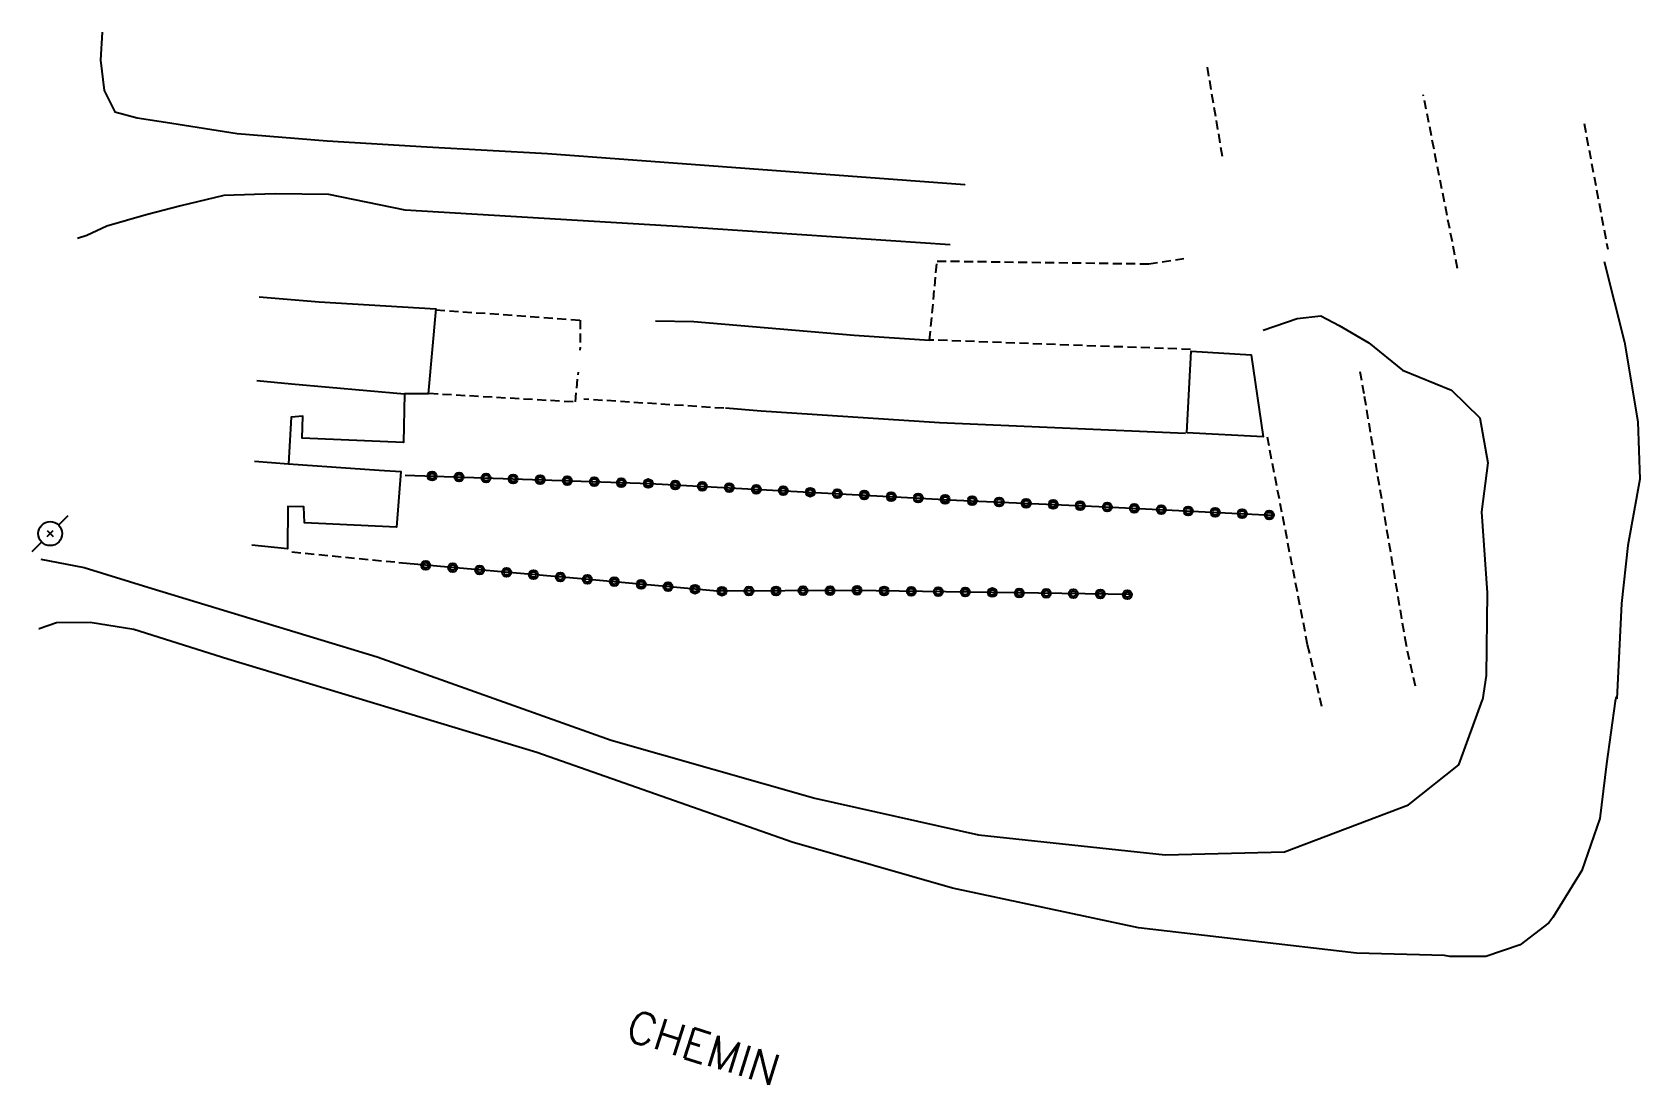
# Model space of a CAD drawing. Header units: millimetres. Extents: x 113146 to 114000, y 125000 to 125994.
# Drawn here: x 113145.6 to 113234.8, y 125935.9 to 125994.4 of the extents above; entities that cross this region are included whole.
import ezdxf

# ---------------------------------------------------------------- set-up
doc = ezdxf.new("R2010")
doc.units = ezdxf.units.MM
doc.linetypes.add('DASHED', pattern=[0.75, 0.5, -0.25])
doc.layers.get('0').update_dxf_attribs({"linetype": 'CONTINUOUS'})
for name, color, linetype in [('W0008', 7, 'CONTINUOUS'), ('W0017', 7, 'CONTINUOUS'), ('W0071', 7, 'CONTINUOUS'), ('W0104', 1, 'CONTINUOUS'), ('W0112', 1, 'DASHED'), ('W0323', 7, 'CONTINUOUS'), ('W0473', 7, 'CONTINUOUS'), ('W0989', 7, 'CONTINUOUS')]:
    doc.layers.add(name, color=color, linetype=linetype)
doc.styles.get("Standard").update_dxf_attribs({"font": 'romans.shx', "width": 0.85})

msp = doc.modelspace()

# ---------------------------------------------------------------- texts
at = {"layer": 'W0989'}
msp.add_text('CHEMIN', height=1.75, rotation=342.42038, dxfattribs=at).set_placement((113178.403, 125938.484))

# ---------------------------------------------------------------- blocks, each defined once
blk = doc.blocks.new('T473')
for p, q in [((0.500001, 0.500001), (1.000002, 1.000002)), ((-0.166667, 0.166667), (0.166667, -0.166667)), ((-0.166667, -0.166667), (0.166667, 0.166667)), ((-1.000002, -1.000002), (-0.500001, -0.500001))]:
    blk.add_line(p, q)
blk.add_ellipse((0, 0), major_axis=(0.471405, 0.471405), ratio=1, start_param=5.497787144, end_param=11.780972451)
blk = doc.blocks.new('t323o')
at = {"color": 0, "linetype": 'Continuous'}
for radius in [0.25, 0.15]:
    blk.add_circle((0, 0), radius, dxfattribs=at)

# ---------------------------------------------------------------- linework, layer by layer
at = {"layer": 'W0008'}
for points in [[(113180.149, 125978.335), (113182.269, 125978.297), (113191.181, 125977.543), (113195.361, 125977.273)], [(113184.032, 125973.509), (113186.004, 125973.342), (113195.906, 125972.695), (113209.559, 125972.099)]]:
    msp.add_lwpolyline(points, dxfattribs=at)
at = {"layer": 'W0017'}
for points in [[(113149.436, 125994.353), (113149.36, 125992.805), (113149.553, 125991.118), (113150.148, 125989.926), (113151.396, 125989.607), (113152.957, 125989.352), (113156.943, 125988.725), (113161.931, 125988.324), (113167.462, 125987.995), (113174.158, 125987.624), (113197.318, 125985.901), (113197.318, 125985.901), (113197.318, 125985.901)], [(113196.5, 125982.561), (113181.682, 125983.544), (113166.258, 125984.474), (113162.015, 125985.343), (113159.053, 125985.383), (113156.2, 125985.288), (113153.813, 125984.714), (113151.891, 125984.215), (113149.712, 125983.592), (113148.601, 125983.065), (113148.075, 125982.896)], [(113232.784, 125981.627), (113233.925, 125977.155), (113234.655, 125972.724), (113234.768, 125969.553), (113234.108, 125965.877), (113233.75, 125962.662), (113233.5, 125957.358)], [(113213.862, 125977.825), (113215.749, 125978.457), (113217.061, 125978.616), (113218.083, 125978.069), (113219.735, 125977.121), (113221.595, 125975.602), (113224.312, 125974.493), (113225.88, 125972.949), (113226.342, 125970.467), (113225.985, 125967.747), (113226.294, 125963.239), (113226.24, 125958.66), (113226.039, 125957.301)]]:
    msp.add_lwpolyline(points, dxfattribs=at)
at = {"layer": 'W0071'}
for points in [[(113146.036, 125965.112), (113148.438, 125964.657), (113152.212, 125963.494), (113164.698, 125959.686), (113177.689, 125955.07), (113188.989, 125951.849), (113198.069, 125949.813), (113208.428, 125948.712), (113215.052, 125948.882), (113221.928, 125951.486), (113224.731, 125953.698), (113226.039, 125957.301)], [(113233.455, 125957.48), (113233.403, 125957.233), (113232.912, 125953.763), (113232.548, 125950.725), (113231.545, 125947.834), (113229.949, 125945.223), (113229.723, 125944.936), (113228.13, 125943.715), (113226.229, 125943.07), (113224.222, 125943.068), (113223.934, 125943.122), (113219.039, 125943.256), (113206.946, 125944.658), (113196.622, 125946.857), (113187.735, 125949.419), (113173.571, 125954.384), (113156.414, 125959.561), (113151.201, 125961.211), (113148.778, 125961.604), (113146.915, 125961.575), (113145.946, 125961.248), (113145.946, 125961.248)]]:
    msp.add_lwpolyline(points, dxfattribs=at)
at = {"layer": 'W0104'}
for points in [[(113158.151, 125979.674), (113161.491, 125979.392), (113167.957, 125979.004), (113167.532, 125974.293), (113166.218, 125974.295)], [(113158.018, 125975.027), (113159.945, 125974.85), (113166.218, 125974.295)], [(113166.218, 125974.295), (113166.167, 125971.593), (113160.548, 125971.819), (113160.579, 125973.043), (113159.94, 125972.996), (113159.782, 125970.403)], [(113159.782, 125970.403), (113164.816, 125970.05), (113166.018, 125969.968), (113165.78, 125966.883), (113160.664, 125967.137), (113160.637, 125968.015), (113159.751, 125968.041), (113159.732, 125965.691), (113157.756, 125965.89)], [(113157.89, 125970.554), (113159.782, 125970.403)]]:
    msp.add_lwpolyline(points, dxfattribs=at)
msp.add_lwpolyline([(113209.632, 125972.119), (113209.872, 125976.645), (113213.21, 125976.447), (113213.87, 125971.895), (113209.632, 125972.119)], close=True, dxfattribs=at)
at = {"layer": 'W0112'}
for points in [[(113210.757, 125992.406), (113211.627, 125987.261)], [(113224.654, 125981.244), (113222.754, 125990.875)], [(113231.675, 125989.283), (113232.983, 125982.306)], [(113209.833, 125976.749), (113195.361, 125977.273), (113195.772, 125981.656), (113207.515, 125981.5), (113209.469, 125981.794)], [(113167.962, 125978.949), (113175.97, 125978.378), (113175.958, 125976.718)], [(113167.589, 125974.314), (113175.701, 125973.85), (113175.867, 125975.494)], [(113222.319, 125958.06), (113221.814, 125960.329), (113219.467, 125974.279), (113219.212, 125975.734)], [(113183.942, 125973.482), (113176.174, 125973.993)], [(113214.082, 125971.909), (113216.316, 125960.366), (113217.149, 125956.766)], [(113165.693, 125964.938), (113159.745, 125965.521)]]:
    msp.add_lwpolyline(points, dxfattribs=at)
at = {"layer": 'W0323'}
for points in [[(113166.253, 125969.77), (113179.836, 125969.309), (113196.853, 125968.392), (113204.753, 125968.031), (113214.343, 125967.554)], [(113206.565, 125963.147), (113191.092, 125963.381), (113183.579, 125963.335), (113176.018, 125964.025), (113165.906, 125964.906)]]:
    msp.add_lwpolyline(points, dxfattribs=at)

# ---------------------------------------------------------------- block references
for p, rotation in [((113167.752, 125969.719), 358.0561569893327), ((113169.251, 125969.668), 358.0561569893327), ((113170.75, 125969.617), 358.0561569893327), ((113172.25, 125969.566), 358.0561569893327), ((113173.749, 125969.516), 358.0561569893327), ((113175.248, 125969.465), 358.0561569893327), ((113176.747, 125969.414), 358.0561569893327), ((113178.246, 125969.363), 358.0561569893327), ((113179.745, 125969.312), 358.0561569893327), ((113181.243, 125969.233), 356.915469113415), ((113182.741, 125969.152), 356.915469113415), ((113184.239, 125969.072), 356.915469113415), ((113185.737, 125968.991), 356.915469113415), ((113187.234, 125968.91), 356.915469113415), ((113188.732, 125968.83), 356.915469113415), ((113190.23, 125968.749), 356.915469113415), ((113191.728, 125968.668), 356.915469113415), ((113193.226, 125968.587), 356.915469113415), ((113194.724, 125968.507), 356.915469113415), ((113196.221, 125968.426), 356.915469113415), ((113197.72, 125968.352), 357.3836205667932), ((113199.218, 125968.284), 357.3836205667932), ((113200.716, 125968.215), 357.3836205667932), ((113202.215, 125968.147), 357.3836205667932), ((113203.713, 125968.079), 357.3836205667932), ((113205.212, 125968.008), 357.1524940541606), ((113206.71, 125967.934), 357.1524940541606), ((113208.208, 125967.859), 357.1524940541606), ((113209.706, 125967.785), 357.1524940541606), ((113211.204, 125967.71), 357.1524940541606), ((113212.702, 125967.636), 357.1524940541606), ((113214.201, 125967.561), 357.1524940541606), ((113167.4, 125964.776), 175.0207237486505), ((113168.895, 125964.646), 175.0207237486505), ((113170.389, 125964.515), 175.0207237486505), ((113171.883, 125964.385), 175.0207237486505), ((113173.378, 125964.255), 175.0207237486505), ((113174.872, 125964.125), 175.0207237486505), ((113176.366, 125963.993), 174.785757620675), ((113177.86, 125963.857), 174.785757620675), ((113179.354, 125963.721), 174.785757620675), ((113180.848, 125963.584), 174.785757620675), ((113182.341, 125963.448), 174.785757620675), ((113183.836, 125963.337), 180.3508016670027), ((113185.336, 125963.346), 180.3508016670027), ((113186.836, 125963.355), 180.3508016670027), ((113188.336, 125963.364), 180.3508016670027), ((113189.836, 125963.373), 180.3508016670027), ((113191.336, 125963.377), 179.1335752322883), ((113192.836, 125963.355), 179.1335752322883), ((113194.336, 125963.332), 179.1335752322883), ((113195.836, 125963.309), 179.1335752322883), ((113197.335, 125963.287), 179.1335752322883), ((113198.835, 125963.264), 179.1335752322883), ((113200.335, 125963.241), 179.1335752322883), ((113201.835, 125963.219), 179.1335752322883), ((113203.335, 125963.196), 179.1335752322883), ((113204.835, 125963.173), 179.1335752322883), ((113206.334, 125963.15), 179.1335752322883)]:
    msp.add_blockref('t323o', p, dxfattribs=dict(at, rotation=rotation))
at = {"layer": 'W0473'}
msp.add_blockref('T473', (113146.56, 125966.53), dxfattribs=at)

msp.set_redraw_order([(e.dxf.handle, doc.entitydb.next_handle()) for e in msp.query("TEXT MTEXT ATTDEF DIMENSION ARC_DIMENSION")])  # texts and dimensions are drawn at this point

doc.saveas('drawing.dxf')
